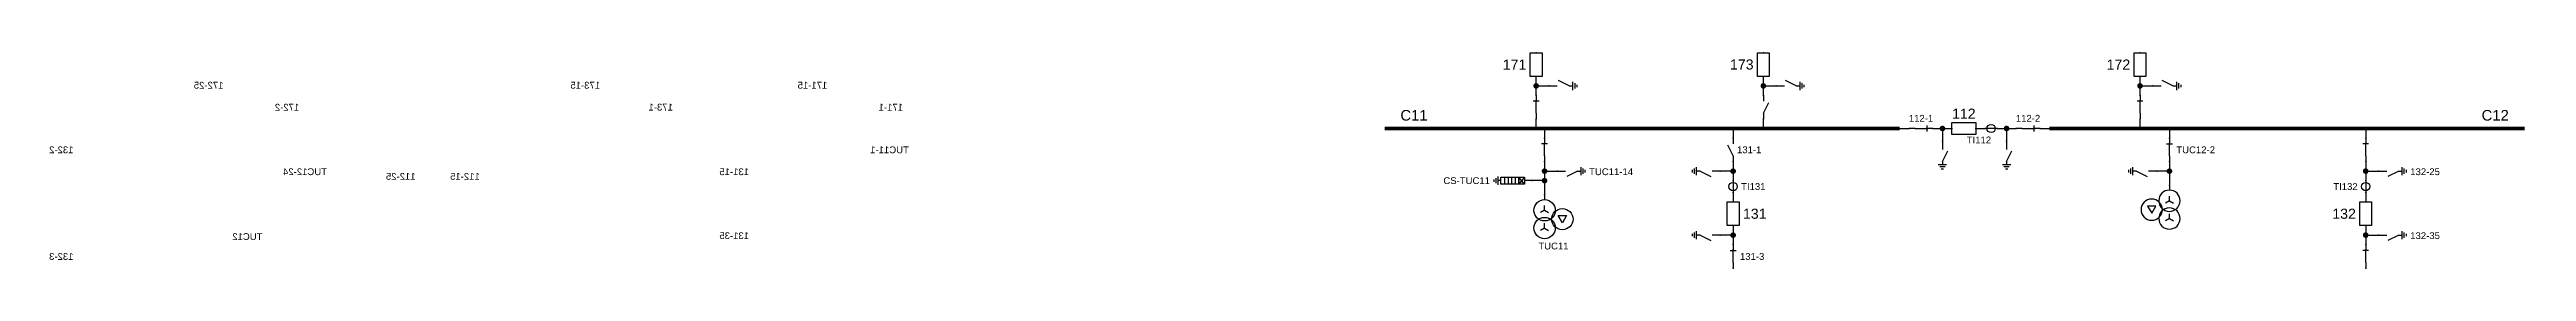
# Model space of a CAD drawing. Header units: millimetres. Extents: x -351 to 411, y 7 to 290.
# Drawn here: x -243 to 279, y 206 to 251 of the extents above; entities that cross this region are included whole.
import ezdxf

# ---------------------------------------------------------------- set-up
doc = ezdxf.new("R2010")
doc.units = ezdxf.units.MM
doc.layers.add('BUSBAR_110KV', color=1, linetype='Continuous', lineweight=50)
doc.layers.add('HV_110KV', color=1, linetype='Continuous', lineweight=25)
doc.layers.add('SYM_PORTS', color=8, linetype='Continuous', plot=False)
doc.layers.add('TEXT', color=7, linetype='Continuous')
doc.styles.add('SLD_TEXT', font='arial.ttf')

msp = doc.modelspace()

# ---------------------------------------------------------------- texts
at = {"layer": 'TEXT', "char_height": 2.24, "attachment_point": 7, "style": 'SLD_TEXT'}
for s, insert in [('C11', (41.39, 237)), ('C12', (269.29, 237))]:
    msp.add_mtext(s, dxfattribs=dict(at, insert=insert))

# ---------------------------------------------------------------- blocks, each defined once
blk = doc.blocks.new('SYM_DISCONNECTOR_CLOSED')
at = {"lineweight": 25}
for points in [[(-0.625, 1.25), (0.625, 1.25)], [(0, 2.5), (0, 1.25)], [(0, -1.25), (0, 1.5)], [(0, -1.25), (0, -2.5)]]:
    blk.add_lwpolyline(points, dxfattribs=at)
at = {"layer": 'SYM_PORTS'}
for p in [(0, 2.5), (0, -2.5)]:
    blk.add_point(p, dxfattribs=at)
blk.add_attdef('DEVICE_CODE', (1.625, -0.5), '', height=2)
blk = doc.blocks.new('SYM_DISCONNECTOR_OPEN')
at = {"lineweight": 25}
for points in [[(0, -1.25), (-1.125, 1)], [(0, 2.5), (0, 1.25)], [(0, -1.25), (0, -2.5)]]:
    blk.add_lwpolyline(points, dxfattribs=at)
at = {"layer": 'SYM_PORTS'}
for p in [(0, 2.5), (0, -2.5)]:
    blk.add_point(p, dxfattribs=at)
blk.add_attdef('DEVICE_CODE', (1, -0.5), '', height=2)
blk = doc.blocks.new('SYM_EARTHING_SWITCH_OPEN')
at = {"lineweight": 25}
for points in [[(0, -1.25), (-1.125, 1)], [(0, 3), (0, 1.25)], [(-0.875, -2), (0.875, -2)], [(-0.5625, -2.4375), (0.5625, -2.4375)], [(-0.25, -2.875), (0.25, -2.875)], [(0, -1.25), (0, -2)]]:
    blk.add_lwpolyline(points, dxfattribs=at)
at = {"layer": 'SYM_PORTS'}
blk.add_point((0, 3), dxfattribs=at)
blk.add_attdef('DEVICE_CODE', (1.875, 0), '', height=2)
blk = doc.blocks.new('SYM_SURGE_ARRESTER')
at = {"lineweight": 25}
for points in [[(-0.75, 2.5), (0.75, 2.5), (0.75, 1.25), (-0.75, 1.25)], [(-0.75, 1.25), (0.75, 1.25), (0.75, -2.5), (-0.75, -2.5)]]:
    blk.add_lwpolyline(points, close=True, dxfattribs=at)
for points in [[(-0.75, 2.5), (0.75, 1.25)], [(0.75, 2.5), (-0.75, 1.25)], [(-0.75, 0.5), (0.75, 0.5)], [(0, 4), (0, 2.5)], [(-0.875, -3.125), (0.875, -3.125)], [(-0.75, -0.25), (0.75, -0.25)], [(-0.75, -1), (0.75, -1)], [(-0.75, -1.75), (0.75, -1.75)], [(-0.5625, -3.5625), (0.5625, -3.5625)], [(-0.25, -4), (0.25, -4)], [(0, -2.5), (0, -3.125)]]:
    blk.add_lwpolyline(points, dxfattribs=at)
at = {"layer": 'SYM_PORTS'}
blk.add_point((0, 4), dxfattribs=at)
blk.add_attdef('DEVICE_CODE', (1.875, 1), '', height=2)
blk = doc.blocks.new('SYM_VOLTAGE_TRANSFORMER')
at = {"lineweight": 25}
for points in [[(0, 1.375), (-0.8625, 0.875)], [(0, 4.625), (0, 3.625)], [(0, 1.375), (0, 2.375)], [(0, 1.375), (0.8625, 0.875)], [(0, -2.375), (-0.8625, -2.875)], [(0, -2.375), (0, -1.375)], [(0, -2.375), (0.8625, -2.875)]]:
    blk.add_lwpolyline(points, dxfattribs=at)
blk.add_lwpolyline([(2.875, 0.25), (4.625, 0.25), (3.75, -1.25)], close=True, dxfattribs=at)
for centre in [(0, 1.375), (3.75, -0.5), (0, -2.375)]:
    blk.add_circle(centre, 2.25, dxfattribs=at)
at = {"layer": 'SYM_PORTS'}
blk.add_point((0, 4.625), dxfattribs=at)
blk.add_attdef('DEVICE_CODE', (7, 1.625), '', height=2)
at = {"flags": 1}
blk.add_attdef('RATIO', (7, -1.375), '', height=2, dxfattribs=at)
blk = doc.blocks.new('SYM_CURRENT_TRANSFORMER')
at = {"lineweight": 25}
blk.add_lwpolyline([(0, 1.25), (0, -1.25)], dxfattribs=at)
blk.add_circle((0, 0), 0.875, dxfattribs=at)
at = {"layer": 'SYM_PORTS'}
for p in [(0, 1.25), (0, -1.25)]:
    blk.add_point(p, dxfattribs=at)
blk.add_attdef('DEVICE_CODE', (1.875, -1.75), '', height=2)
at = {"flags": 1}
blk.add_attdef('RATIO', (1.875, -4.75), '', height=2, dxfattribs=at)
blk = doc.blocks.new('SYM_CIRCUIT_BREAKER')
at = {"lineweight": 25}
blk.add_lwpolyline([(-1.25, 2.5), (1.25, 2.5), (1.25, -2.5), (-1.25, -2.5)], close=True, dxfattribs=at)
at = {"layer": 'SYM_PORTS'}
for p in [(0, 2.5), (0, -2.5)]:
    blk.add_point(p, dxfattribs=at)
blk.add_attdef('DEVICE_CODE', (2.25, -0.5), '', height=2)
at = {"flags": 1}
blk.add_attdef('RATING', (2.25, -3.5), '', height=2, dxfattribs=at)

# ---------------------------------------------------------------- hatches: boundary and pattern name
at = {"layer": 'HV_110KV'}
h = msp.add_hatch(color=7, dxfattribs=at)
edge = h.paths.add_edge_path()
edge.add_arc((70.01, 244.37), 0.6, 0, 360)
h = msp.add_hatch(color=7, dxfattribs=at)
edge = h.paths.add_edge_path()
edge.add_arc((117.9, 244.37), 0.6, 0, 360)
h = msp.add_hatch(color=7, dxfattribs=at)
edge = h.paths.add_edge_path()
edge.add_arc((197.29, 244.37), 0.6, 0, 360)
h = msp.add_hatch(color=7, dxfattribs=at)
edge = h.paths.add_edge_path()
edge.add_arc((155.65, 235.36), 0.6, 0, 360)
h = msp.add_hatch(color=7, dxfattribs=at)
edge = h.paths.add_edge_path()
edge.add_arc((169.17, 235.36), 0.6, 0, 360)
h = msp.add_hatch(color=7, dxfattribs=at)
edge = h.paths.add_edge_path()
edge.add_arc((71.78, 226.34), 0.6, 0, 360)
h = msp.add_hatch(color=7, dxfattribs=at)
edge = h.paths.add_edge_path()
edge.add_arc((71.78, 224.33), 0.6, 0, 360)
h = msp.add_hatch(color=7, dxfattribs=at)
edge = h.paths.add_edge_path()
edge.add_arc((111.53, 226.34), 0.6, 0, 360)
h = msp.add_hatch(color=7, dxfattribs=at)
edge = h.paths.add_edge_path()
edge.add_arc((203.5, 226.34), 0.6, 0, 360)
h = msp.add_hatch(color=7, dxfattribs=at)
edge = h.paths.add_edge_path()
edge.add_arc((244.86, 226.34), 0.6, 0, 360)
h = msp.add_hatch(color=7, dxfattribs=at)
edge = h.paths.add_edge_path()
edge.add_arc((111.53, 212.81), 0.6, 0, 360)
h = msp.add_hatch(color=7, dxfattribs=at)
edge = h.paths.add_edge_path()
edge.add_arc((244.86, 212.81), 0.6, 0, 360)

# ---------------------------------------------------------------- linework, layer by layer
at = {"layer": 'BUSBAR_110KV', "const_width": 0.785}
for points in [[(38.06, 235.36), (146.63, 235.36)], [(178.19, 235.36), (278.35, 235.36)]]:
    msp.add_lwpolyline(points, dxfattribs=at)
at = {"layer": 'HV_110KV'}
for points in [[(70.01, 244.37), (70.01, 246.38)], [(117.9, 244.37), (117.9, 246.38)], [(197.29, 244.37), (197.29, 246.38)], [(70.01, 242.37), (70.01, 244.37)], [(70.01, 244.37), (72.7, 244.37)], [(117.9, 242.37), (117.9, 244.37)], [(117.9, 244.37), (120.59, 244.37)], [(197.29, 242.37), (197.29, 244.37)], [(197.29, 244.37), (199.99, 244.37)], [(70.01, 235.36), (70.01, 237.37)], [(71.78, 235.36), (71.78, 233.35)], [(111.53, 235.36), (111.53, 233.35)], [(117.9, 235.36), (117.9, 237.37)], [(146.63, 235.36), (148.64, 235.36)], [(153.64, 235.36), (155.65, 235.36)], [(155.65, 235.36), (155.65, 232.66)], [(155.65, 235.36), (157.66, 235.36)], [(162.66, 235.36), (164.66, 235.36)], [(167.16, 235.36), (169.17, 235.36)], [(169.17, 235.36), (169.17, 232.66)], [(169.17, 235.36), (171.18, 235.36)], [(176.18, 235.36), (178.19, 235.36)], [(197.29, 235.36), (197.29, 237.37)], [(203.5, 235.36), (203.5, 233.35)], [(244.86, 235.36), (244.86, 233.35)], [(71.78, 228.35), (71.78, 226.34)], [(71.78, 226.34), (74.48, 226.34)], [(71.78, 226.34), (71.78, 224.33)], [(111.53, 226.34), (108.83, 226.34)], [(111.53, 228.35), (111.53, 226.34)], [(111.53, 226.34), (111.53, 224.33)], [(203.5, 226.34), (200.81, 226.34)], [(203.5, 228.35), (203.5, 226.34)], [(203.5, 226.34), (203.5, 223.33)], [(244.86, 228.35), (244.86, 226.34)], [(244.86, 226.34), (247.56, 226.34)], [(244.86, 226.34), (244.86, 224.33)], [(71.78, 224.33), (69.09, 224.33)], [(71.78, 224.33), (71.78, 221.32)], [(111.53, 221.83), (111.53, 219.82)], [(244.86, 221.83), (244.86, 219.82)], [(111.53, 214.82), (111.53, 212.81)], [(244.86, 214.82), (244.86, 212.81)], [(111.53, 212.81), (108.83, 212.81)], [(111.53, 212.81), (111.53, 210.8)], [(244.86, 212.81), (247.56, 212.81)], [(244.86, 212.81), (244.86, 210.8)]]:
    msp.add_lwpolyline(points, dxfattribs=at)

# ---------------------------------------------------------------- block references
ref = msp.add_blockref('SYM_CIRCUIT_BREAKER', (70.01, 248.88), dxfattribs=at)
ref.add_attrib('DEVICE_CODE', '171', (62.97, 247.81), dxfattribs={"layer": 'TEXT', "height": 2.135, "style": 'SLD_TEXT'})
ref = msp.add_blockref('SYM_CIRCUIT_BREAKER', (117.9, 248.88), dxfattribs=at)
ref.add_attrib('DEVICE_CODE', '173', (110.86, 247.83), dxfattribs={"layer": 'TEXT', "height": 2.136, "style": 'SLD_TEXT'})
ref = msp.add_blockref('SYM_CIRCUIT_BREAKER', (197.29, 248.88), dxfattribs=at)
ref.add_attrib('DEVICE_CODE', '172', (190.25, 247.81), dxfattribs={"layer": 'TEXT', "height": 2.135, "style": 'SLD_TEXT'})
ref = msp.add_blockref('SYM_EARTHING_SWITCH_OPEN', (202.99, 244.37), dxfattribs=dict(at, xscale=-1, rotation=90))
ref.add_attrib('DEVICE_CODE', '172-25', (206.68, 243.79), dxfattribs={"layer": 'TEXT', "extrusion": (0, 0, -1), "height": 1.437, "style": 'SLD_TEXT'})
ref = msp.add_blockref('SYM_EARTHING_SWITCH_OPEN', (123.59, 244.37), dxfattribs=dict(at, xscale=-1, rotation=90))
ref.add_attrib('DEVICE_CODE', '173-15', (127.29, 243.79), dxfattribs={"layer": 'TEXT', "extrusion": (0, 0, -1), "height": 1.437, "style": 'SLD_TEXT'})
ref = msp.add_blockref('SYM_EARTHING_SWITCH_OPEN', (75.7, 244.37), dxfattribs=dict(at, xscale=-1, rotation=90))
ref.add_attrib('DEVICE_CODE', '171-15', (79.4, 243.79), dxfattribs={"layer": 'TEXT', "extrusion": (0, 0, -1), "height": 1.437, "style": 'SLD_TEXT'})
ref = msp.add_blockref('SYM_DISCONNECTOR_CLOSED', (197.29, 239.87), dxfattribs=dict(at, xscale=-1))
ref.add_attrib('DEVICE_CODE', '172-2', (190.71, 239.14), dxfattribs={"layer": 'TEXT', "extrusion": (0, 0, -1), "height": 1.437, "style": 'SLD_TEXT'})
ref = msp.add_blockref('SYM_DISCONNECTOR_OPEN', (117.9, 239.87), dxfattribs=dict(at, xscale=-1))
ref.add_attrib('DEVICE_CODE', '173-1', (111.94, 239.16), dxfattribs={"layer": 'TEXT', "extrusion": (0, 0, -1), "height": 1.437, "style": 'SLD_TEXT'})
ref = msp.add_blockref('SYM_DISCONNECTOR_CLOSED', (70.01, 239.87), dxfattribs=dict(at, xscale=-1))
ref.add_attrib('DEVICE_CODE', '171-1', (63.43, 239.14), dxfattribs={"layer": 'TEXT', "extrusion": (0, 0, -1), "height": 1.437, "style": 'SLD_TEXT'})
ref = msp.add_blockref('SYM_DISCONNECTOR_CLOSED', (151.14, 235.36), dxfattribs=dict(at, rotation=270))
ref.add_attrib('DEVICE_CODE', '112-1', (148.57, 236.8), dxfattribs={"layer": 'TEXT', "height": 1.437, "style": 'SLD_TEXT'})
ref = msp.add_blockref('SYM_CIRCUIT_BREAKER', (160.16, 235.36), dxfattribs=dict(at, rotation=270))
ref.add_attrib('DEVICE_CODE', '112', (157.67, 237.43), dxfattribs={"layer": 'TEXT', "height": 2.135, "style": 'SLD_TEXT'})
ref = msp.add_blockref('SYM_CURRENT_TRANSFORMER', (165.91, 235.36), dxfattribs=dict(at, rotation=270))
ref.add_attrib('DEVICE_CODE', 'TI112', (160.78, 232.22), dxfattribs={"layer": 'TEXT', "height": 1.437, "style": 'SLD_TEXT'})
ref = msp.add_blockref('SYM_DISCONNECTOR_CLOSED', (173.68, 235.36), dxfattribs=dict(at, rotation=270))
ref.add_attrib('DEVICE_CODE', '112-2', (171.12, 236.8), dxfattribs={"layer": 'TEXT', "height": 1.437, "style": 'SLD_TEXT'})
ref = msp.add_blockref('SYM_DISCONNECTOR_CLOSED', (244.86, 230.85), dxfattribs=dict(at, xscale=-1))
ref.add_attrib('DEVICE_CODE', '132-2', (238.28, 230.14), dxfattribs={"layer": 'TEXT', "extrusion": (0, 0, -1), "height": 1.437, "style": 'SLD_TEXT'})
ref = msp.add_blockref('SYM_EARTHING_SWITCH_OPEN', (169.17, 229.66), dxfattribs=dict(at, xscale=-1))
ref.add_attrib('DEVICE_CODE', '112-25', (166.17, 224.52), dxfattribs={"layer": 'TEXT', "extrusion": (0, 0, -1), "height": 1.437, "style": 'SLD_TEXT'})
ref = msp.add_blockref('SYM_EARTHING_SWITCH_OPEN', (155.65, 229.66), dxfattribs=dict(at, xscale=-1))
ref.add_attrib('DEVICE_CODE', '112-15', (152.65, 224.52), dxfattribs={"layer": 'TEXT', "extrusion": (0, 0, -1), "height": 1.437, "style": 'SLD_TEXT'})
ref = msp.add_blockref('SYM_DISCONNECTOR_CLOSED', (71.78, 230.85), dxfattribs=dict(at, xscale=-1))
ref.add_attrib('DEVICE_CODE', 'TUC11-1', (62.2, 230.13), dxfattribs={"layer": 'TEXT', "extrusion": (0, 0, -1), "height": 1.437, "style": 'SLD_TEXT'})
ref = msp.add_blockref('SYM_DISCONNECTOR_OPEN', (111.53, 230.85), dxfattribs=at)
ref.add_attrib('DEVICE_CODE', '131-1', (112.35, 230.14), dxfattribs={"layer": 'TEXT', "height": 1.437, "style": 'SLD_TEXT'})
ref = msp.add_blockref('SYM_DISCONNECTOR_CLOSED', (203.5, 230.85), dxfattribs=at)
ref.add_attrib('DEVICE_CODE', 'TUC12-2', (204.95, 230.13), dxfattribs={"layer": 'TEXT', "height": 1.437, "style": 'SLD_TEXT'})
ref = msp.add_blockref('SYM_EARTHING_SWITCH_OPEN', (197.81, 226.34), dxfattribs=dict(at, xscale=-1, rotation=270))
ref.add_attrib('DEVICE_CODE', 'TUC12-24', (184.85, 225.5), dxfattribs={"layer": 'TEXT', "extrusion": (0, 0, -1), "height": 1.437, "style": 'SLD_TEXT'})
ref = msp.add_blockref('SYM_EARTHING_SWITCH_OPEN', (105.83, 226.34), dxfattribs=dict(at, xscale=-1, rotation=270))
ref.add_attrib('DEVICE_CODE', '131-15', (95.89, 225.5), dxfattribs={"layer": 'TEXT', "extrusion": (0, 0, -1), "height": 1.437, "style": 'SLD_TEXT'})
ref = msp.add_blockref('SYM_SURGE_ARRESTER', (65.09, 224.33), dxfattribs=dict(at, rotation=270))
ref.add_attrib('DEVICE_CODE', 'CS-TUC11', (50.46, 223.61), dxfattribs={"layer": 'TEXT', "height": 1.437, "style": 'SLD_TEXT'})
ref = msp.add_blockref('SYM_EARTHING_SWITCH_OPEN', (77.48, 226.34), dxfattribs=dict(at, rotation=90))
ref.add_attrib('DEVICE_CODE', 'TUC11-14', (81.18, 225.5), dxfattribs={"layer": 'TEXT', "height": 1.437, "style": 'SLD_TEXT'})
ref = msp.add_blockref('SYM_EARTHING_SWITCH_OPEN', (250.56, 226.34), dxfattribs=dict(at, rotation=90))
ref.add_attrib('DEVICE_CODE', '132-25', (254.25, 225.5), dxfattribs={"layer": 'TEXT', "height": 1.437, "style": 'SLD_TEXT'})
ref = msp.add_blockref('SYM_VOLTAGE_TRANSFORMER', (203.5, 218.7), dxfattribs=dict(at, xscale=-1))
ref.add_attrib('DEVICE_CODE', 'TUC12', (198.45, 211.79), dxfattribs={"layer": 'TEXT', "extrusion": (0, 0, -1), "height": 1.437, "style": 'SLD_TEXT'})
ref = msp.add_blockref('SYM_VOLTAGE_TRANSFORMER', (71.78, 216.69), dxfattribs=at)
ref.add_attrib('DEVICE_CODE', 'TUC11', (70.48, 209.79), dxfattribs={"layer": 'TEXT', "height": 1.437, "style": 'SLD_TEXT'})
ref = msp.add_blockref('SYM_CIRCUIT_BREAKER', (111.53, 217.32), dxfattribs=at)
ref.add_attrib('DEVICE_CODE', '131', (113.6, 216.27), dxfattribs={"layer": 'TEXT', "height": 2.136, "style": 'SLD_TEXT'})
ref = msp.add_blockref('SYM_CURRENT_TRANSFORMER', (111.53, 223.08), dxfattribs=at)
ref.add_attrib('DEVICE_CODE', 'TI131', (113.22, 222.37), dxfattribs={"layer": 'TEXT', "height": 1.437, "style": 'SLD_TEXT'})
ref = msp.add_blockref('SYM_CIRCUIT_BREAKER', (244.86, 217.32), dxfattribs=at)
ref.add_attrib('DEVICE_CODE', '132', (237.82, 216.27), dxfattribs={"layer": 'TEXT', "height": 2.136, "style": 'SLD_TEXT'})
ref = msp.add_blockref('SYM_CURRENT_TRANSFORMER', (244.86, 223.08), dxfattribs=at)
ref.add_attrib('DEVICE_CODE', 'TI132', (238.03, 222.37), dxfattribs={"layer": 'TEXT', "height": 1.437, "style": 'SLD_TEXT'})
ref = msp.add_blockref('SYM_DISCONNECTOR_CLOSED', (244.86, 208.3), dxfattribs=dict(at, xscale=-1))
ref.add_attrib('DEVICE_CODE', '132-3', (238.28, 207.59), dxfattribs={"layer": 'TEXT', "extrusion": (0, 0, -1), "height": 1.437, "style": 'SLD_TEXT'})
ref = msp.add_blockref('SYM_EARTHING_SWITCH_OPEN', (105.83, 212.81), dxfattribs=dict(at, xscale=-1, rotation=270))
ref.add_attrib('DEVICE_CODE', '131-35', (95.89, 211.98), dxfattribs={"layer": 'TEXT', "extrusion": (0, 0, -1), "height": 1.437, "style": 'SLD_TEXT'})
ref = msp.add_blockref('SYM_DISCONNECTOR_CLOSED', (111.53, 208.3), dxfattribs=at)
ref.add_attrib('DEVICE_CODE', '131-3', (112.97, 207.59), dxfattribs={"layer": 'TEXT', "height": 1.437, "style": 'SLD_TEXT'})
ref = msp.add_blockref('SYM_EARTHING_SWITCH_OPEN', (250.56, 212.81), dxfattribs=dict(at, rotation=90))
ref.add_attrib('DEVICE_CODE', '132-35', (254.25, 211.98), dxfattribs={"layer": 'TEXT', "height": 1.437, "style": 'SLD_TEXT'})

msp.set_redraw_order([(e.dxf.handle, doc.entitydb.next_handle()) for e in msp.query("TEXT MTEXT ATTDEF DIMENSION ARC_DIMENSION")])  # texts and dimensions are drawn at this point

doc.saveas('drawing.dxf')
